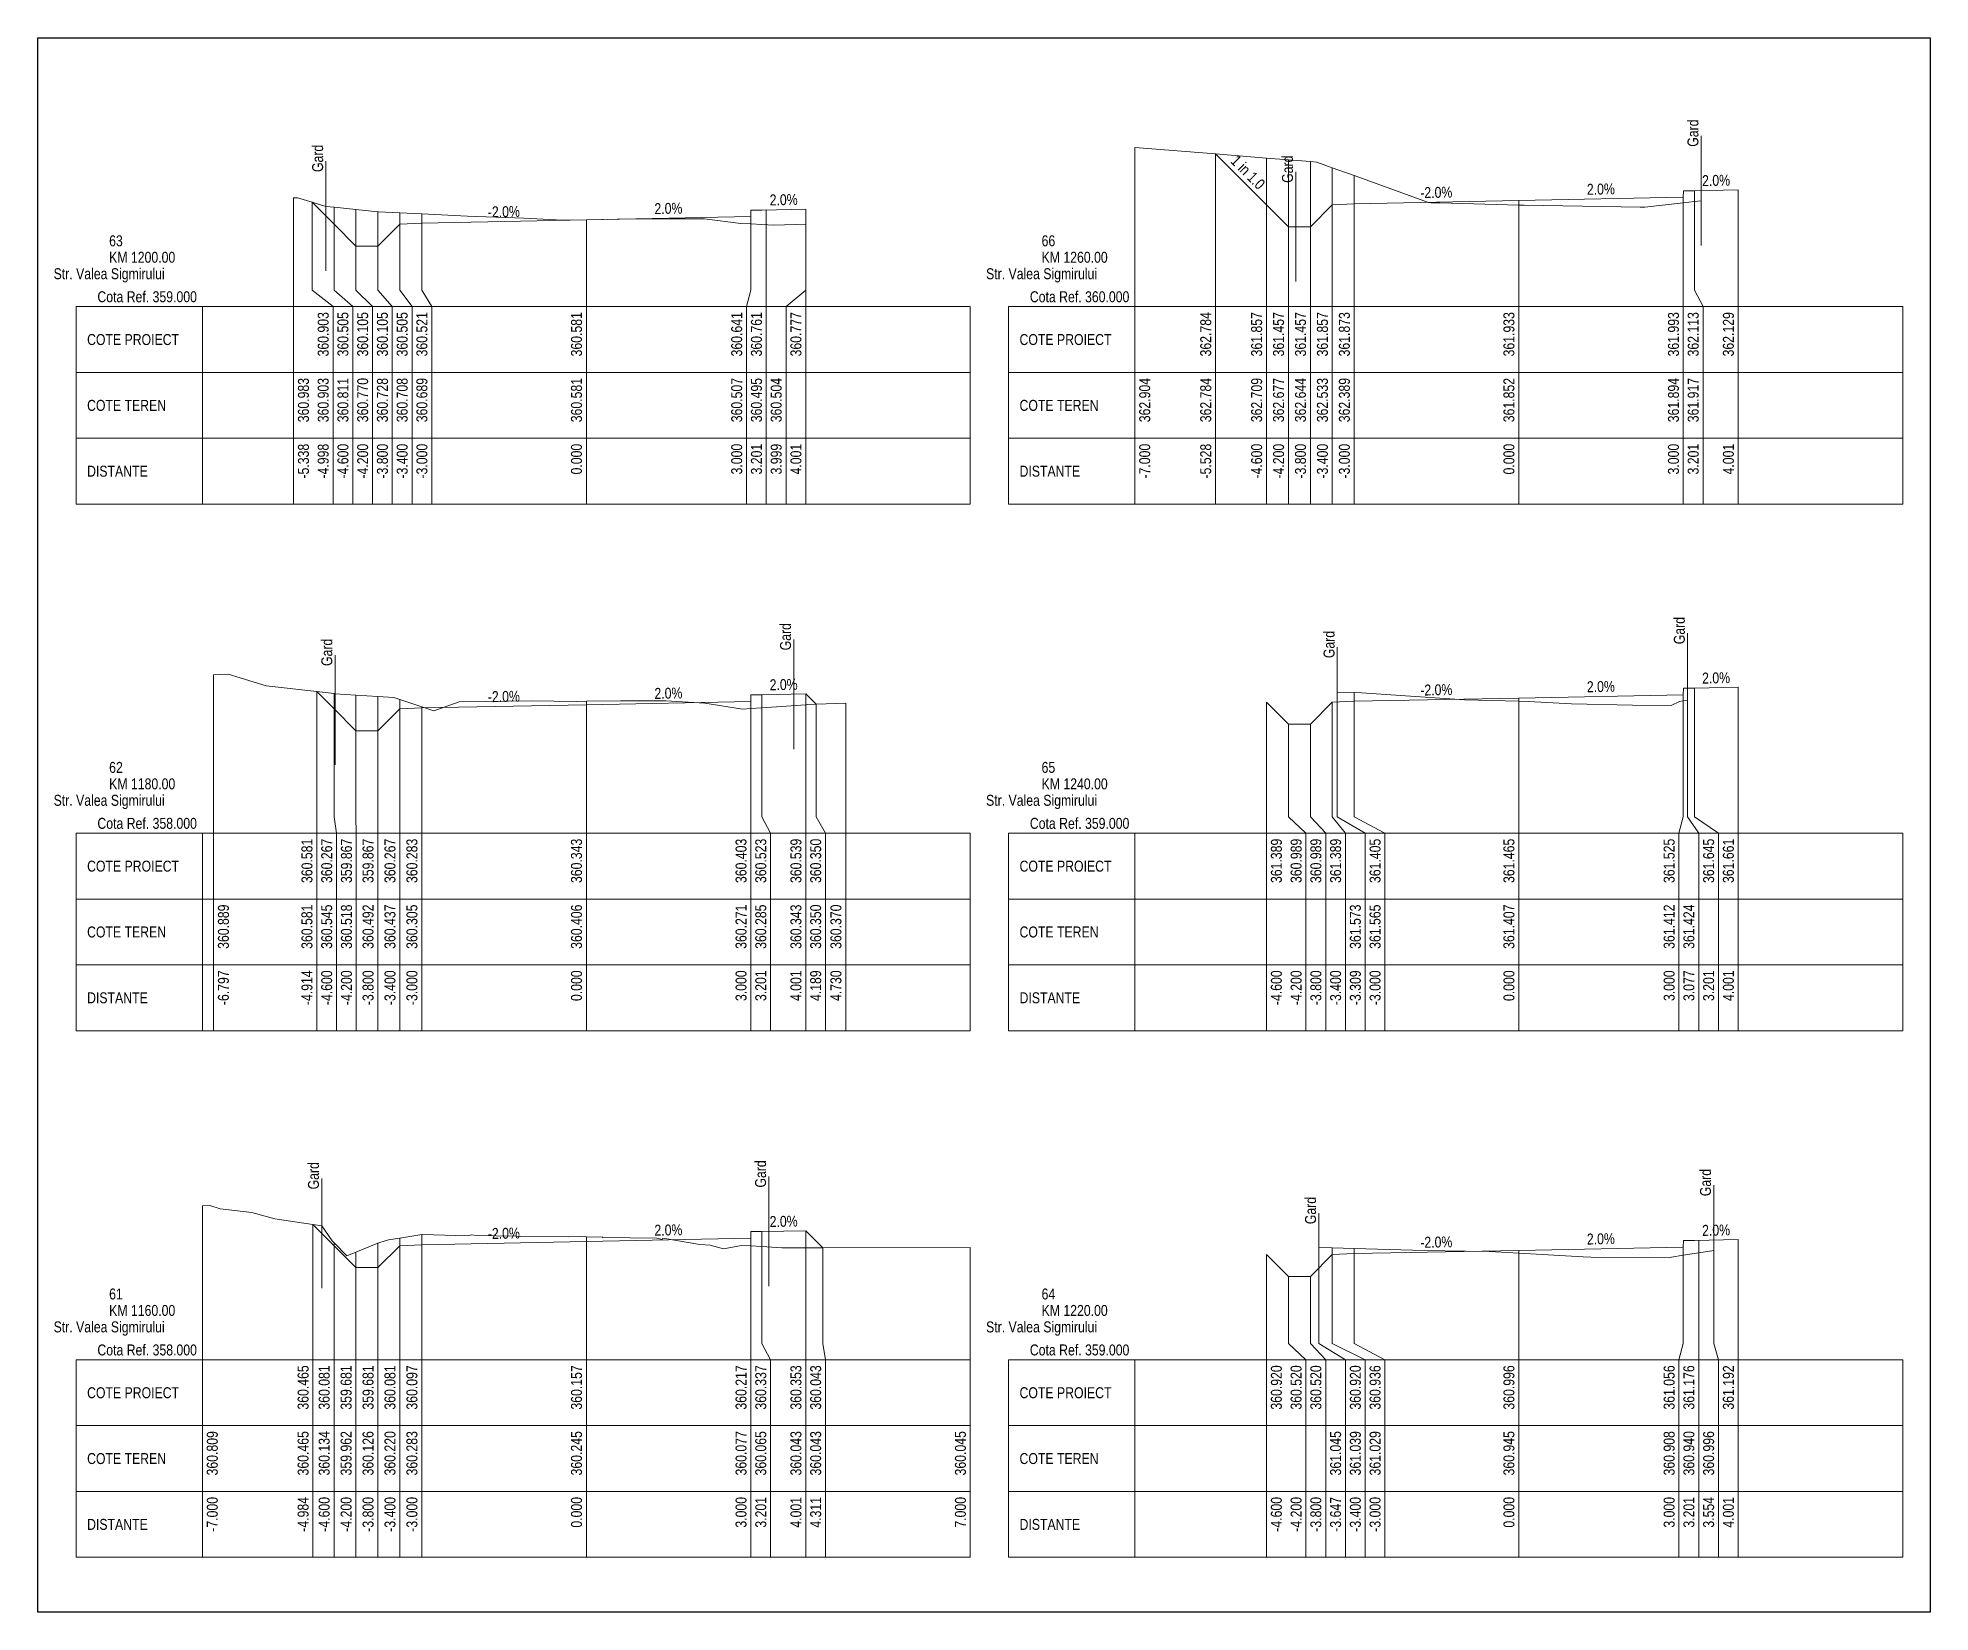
# Model space of a CAD drawing. Extents: x 1 to 634, y 0 to 594.
# Drawn here: x 550 to 584.5, y 0 to 28.7 of the extents above; entities that cross this region are included whole.
import ezdxf
from ezdxf.enums import TextEntityAlignment as Align

# ---------------------------------------------------------------- set-up
doc = ezdxf.new("R2010")
doc.units = 0
doc.header["$MEASUREMENT"] = 0
doc.layers.add('ARD-No Plot', color=1, linetype='Continuous', lineweight=0, plot=False)
for name, color, linetype, lineweight in [('Cartus', 7, 'Continuous', 0), ('DESIGN-TEXT', 7, 'Continuous', 0), ('EXISTING-TEXT', 7, 'Continuous', 0), ('LINES', 7, 'Continuous', 0), ('Text', 7, 'Continuous', 0), ('X-RL', 7, 'Continuous', 0), ('XPLOT-DESIGN', 5, 'Continuous', 0), ('XPLOT-EXISTING', 3, 'Continuous', 0), ('XPLOT-GRADE', 7, 'Continuous', 0), ('XPLOT-KM', 7, 'Continuous', 0), ('XPLOT-TITLE', 7, 'Continuous', 0)]:
    doc.layers.add(name, color=color, linetype=linetype, lineweight=lineweight)
doc.styles.add('$11$$0$Arial', font='arial.ttf', dxfattribs={"width": 0.8})

msp = doc.modelspace()

# ---------------------------------------------------------------- texts
at = {"layer": 'ARD-No Plot', "style": '$11$$0$Arial', "width": 0.8}
for p in [(551.3, 24.3), (568.3, 24.3), (551.3, 14.7), (568.3, 14.7), (551.3, 5.1), (568.3, 5.1)]:
    msp.add_text('Str. Valea Sigmirului', height=0.2, dxfattribs=at).set_placement(p, align=Align.CENTER)
at = {"layer": 'DESIGN-TEXT', "style": '$11$$0$Arial', "width": 0.8}
for s, p in [('360.903', (555.302, 23.7)), ('360.505', (555.662, 23.7)), ('360.105', (556.022, 23.7)), ('360.105', (556.382, 23.7)), ('360.505', (556.742, 23.7)), ('360.521', (557.102, 23.7)), ('360.581', (559.92, 23.7)), ('360.641', (562.841, 23.7)), ('360.761', (563.201, 23.7)), ('360.777', (563.921, 23.7)), ('362.784', (571.392, 23.7)), ('361.857', (572.32, 23.7)), ('361.457', (572.72, 23.7)), ('361.457', (573.12, 23.7)), ('361.857', (573.52, 23.7)), ('361.873', (573.92, 23.7)), ('361.933', (576.92, 23.7)), ('361.993', (579.92, 23.7)), ('362.113', (580.28, 23.7)), ('362.129', (580.921, 23.7)), ('360.581', (555.006, 14.1)), ('360.267', (555.366, 14.1)), ('359.867', (555.726, 14.1)), ('359.867', (556.12, 14.1)), ('360.267', (556.52, 14.1)), ('360.283', (556.92, 14.1)), ('360.343', (559.92, 14.1)), ('360.403', (562.92, 14.1)), ('360.523', (563.28, 14.1)), ('360.539', (563.921, 14.1)), ('360.350', (564.281, 14.1)), ('361.389', (572.68, 14.1)), ('360.989', (573.04, 14.1)), ('360.989', (573.4, 14.1)), ('361.389', (573.76, 14.1)), ('361.405', (574.48, 14.1)), ('361.465', (576.92, 14.1)), ('361.525', (579.841, 14.1)), ('361.645', (580.561, 14.1)), ('361.661', (580.921, 14.1)), ('360.465', (554.936, 4.5)), ('360.081', (555.32, 4.5)), ('359.681', (555.72, 4.5)), ('359.681', (556.12, 4.5)), ('360.081', (556.52, 4.5)), ('360.097', (556.92, 4.5)), ('360.157', (559.92, 4.5)), ('360.217', (562.92, 4.5)), ('360.337', (563.28, 4.5)), ('360.353', (563.921, 4.5)), ('360.043', (564.281, 4.5)), ('360.920', (572.68, 4.5)), ('360.520', (573.04, 4.5)), ('360.520', (573.4, 4.5)), ('360.920', (574.12, 4.5)), ('360.936', (574.48, 4.5)), ('360.996', (576.92, 4.5)), ('361.056', (579.841, 4.5)), ('361.176', (580.201, 4.5)), ('361.192', (580.921, 4.5))]:
    msp.add_text(s, height=0.2, rotation=90, dxfattribs=at).set_placement(p, align=Align.RIGHT)
at = {"layer": 'EXISTING-TEXT', "style": '$11$$0$Arial', "width": 0.8}
for s, p in [('360.983', (554.942, 22.5)), ('360.903', (555.302, 22.5)), ('360.811', (555.662, 22.5)), ('360.770', (556.022, 22.5)), ('360.728', (556.382, 22.5)), ('360.708', (556.742, 22.5)), ('360.689', (557.102, 22.5)), ('360.581', (559.92, 22.5)), ('360.581', (559.92, 22.5)), ('360.507', (562.841, 22.5)), ('360.495', (563.201, 22.5)), ('360.504', (563.561, 22.5)), ('362.904', (570.28, 22.5)), ('362.904', (570.28, 22.5)), ('362.784', (571.392, 22.5)), ('362.709', (572.32, 22.5)), ('362.677', (572.72, 22.5)), ('362.644', (573.12, 22.5)), ('362.533', (573.52, 22.5)), ('362.389', (573.92, 22.5)), ('361.852', (576.92, 22.5)), ('361.852', (576.92, 22.5)), ('361.894', (579.92, 22.5)), ('361.917', (580.28, 22.5)), ('360.889', (553.483, 12.9)), ('360.581', (555.006, 12.9)), ('360.545', (555.366, 12.9)), ('360.518', (555.726, 12.9)), ('360.492', (556.12, 12.9)), ('360.437', (556.52, 12.9)), ('360.305', (556.92, 12.9)), ('360.406', (559.92, 12.9)), ('360.406', (559.92, 12.9)), ('360.271', (562.92, 12.9)), ('360.285', (563.28, 12.9)), ('360.343', (563.921, 12.9)), ('360.350', (564.281, 12.9)), ('360.370', (564.65, 12.9)), ('361.573', (574.12, 12.9)), ('361.565', (574.48, 12.9)), ('361.407', (576.92, 12.9)), ('361.407', (576.92, 12.9)), ('361.412', (579.841, 12.9)), ('361.424', (580.201, 12.9)), ('360.809', (553.28, 3.3)), ('360.809', (553.28, 3.3)), ('360.465', (554.936, 3.3)), ('360.134', (555.32, 3.3)), ('359.962', (555.72, 3.3)), ('360.126', (556.12, 3.3)), ('360.220', (556.52, 3.3)), ('360.283', (556.92, 3.3)), ('360.245', (559.92, 3.3)), ('360.245', (559.92, 3.3)), ('360.077', (562.92, 3.3)), ('360.065', (563.28, 3.3)), ('360.043', (563.921, 3.3)), ('360.043', (564.281, 3.3)), ('360.045', (566.92, 3.3)), ('361.045', (573.76, 3.3)), ('361.039', (574.12, 3.3)), ('361.029', (574.48, 3.3)), ('360.945', (576.92, 3.3)), ('360.945', (576.92, 3.3)), ('360.908', (579.841, 3.3)), ('360.940', (580.201, 3.3)), ('360.996', (580.561, 3.3))]:
    msp.add_text(s, height=0.2, rotation=90, dxfattribs=at).set_placement(p, align=Align.RIGHT)
at = {"layer": 'Text', "style": '$11$$0$Arial', "width": 0.8}
for p in [(580.275, 26.715), (555.201, 26.254), (572.883, 26.057), (563.731, 17.534), (580.027, 17.645), (555.368, 17.249), (573.641, 17.392), (555.125, 7.707), (563.276, 7.74), (580.504, 7.583), (573.303, 7.073)]:
    msp.add_text('Gard', height=0.2, rotation=90, dxfattribs=at).set_placement(p)
for s, p in [('-5.338', (554.942, 21.3)), ('-5.338', (554.942, 21.3)), ('-4.998', (555.302, 21.3)), ('-4.998', (555.302, 21.3)), ('-4.998', (555.302, 21.3)), ('-4.600', (555.662, 21.3)), ('-4.600', (555.662, 21.3)), ('-4.600', (555.662, 21.3)), ('-4.200', (556.022, 21.3)), ('-4.200', (556.022, 21.3)), ('-4.200', (556.022, 21.3)), ('-3.800', (556.382, 21.3)), ('-3.800', (556.382, 21.3)), ('-3.800', (556.382, 21.3)), ('-3.400', (556.742, 21.3)), ('-3.400', (556.742, 21.3)), ('-3.400', (556.742, 21.3)), ('-3.000', (557.102, 21.3)), ('-3.000', (557.102, 21.3)), ('-3.000', (557.102, 21.3)), ('0.000', (559.92, 21.3)), ('0.000', (559.92, 21.3)), ('0.000', (559.92, 21.3)), ('3.000', (562.841, 21.3)), ('3.000', (562.841, 21.3)), ('3.000', (562.841, 21.3)), ('3.201', (563.201, 21.3)), ('3.201', (563.201, 21.3)), ('3.201', (563.201, 21.3)), ('3.999', (563.561, 21.3)), ('3.999', (563.561, 21.3)), ('4.001', (563.921, 21.3)), ('-7.000', (570.28, 21.3)), ('-7.000', (570.28, 21.3)), ('-7.000', (570.28, 21.3)), ('-7.000', (570.28, 21.3)), ('-5.528', (571.392, 21.3)), ('-5.528', (571.392, 21.3)), ('-5.528', (571.392, 21.3)), ('-4.600', (572.32, 21.3)), ('-4.600', (572.32, 21.3)), ('-4.600', (572.32, 21.3)), ('-4.200', (572.72, 21.3)), ('-4.200', (572.72, 21.3)), ('-4.200', (572.72, 21.3)), ('-3.800', (573.12, 21.3)), ('-3.800', (573.12, 21.3)), ('-3.800', (573.12, 21.3)), ('-3.400', (573.52, 21.3)), ('-3.400', (573.52, 21.3)), ('-3.400', (573.52, 21.3)), ('-3.000', (573.92, 21.3)), ('-3.000', (573.92, 21.3)), ('-3.000', (573.92, 21.3)), ('0.000', (576.92, 21.3)), ('0.000', (576.92, 21.3)), ('0.000', (576.92, 21.3)), ('3.000', (579.92, 21.3)), ('3.000', (579.92, 21.3)), ('3.000', (579.92, 21.3)), ('3.201', (580.28, 21.3)), ('3.201', (580.28, 21.3)), ('3.201', (580.28, 21.3)), ('4.001', (580.921, 21.3)), ('-6.797', (553.483, 11.7)), ('-6.797', (553.483, 11.7)), ('-4.914', (555.006, 11.7)), ('-4.914', (555.006, 11.7)), ('-4.914', (555.006, 11.7)), ('-4.600', (555.366, 11.7)), ('-4.600', (555.366, 11.7)), ('-4.600', (555.366, 11.7)), ('-4.200', (555.726, 11.7)), ('-4.200', (555.726, 11.7)), ('-4.200', (555.726, 11.7)), ('-3.800', (556.12, 11.7)), ('-3.800', (556.12, 11.7)), ('-3.800', (556.12, 11.7)), ('-3.400', (556.52, 11.7)), ('-3.400', (556.52, 11.7)), ('-3.400', (556.52, 11.7)), ('-3.000', (556.92, 11.7)), ('-3.000', (556.92, 11.7)), ('-3.000', (556.92, 11.7)), ('0.000', (559.92, 11.7)), ('0.000', (559.92, 11.7)), ('0.000', (559.92, 11.7)), ('3.000', (562.92, 11.7)), ('3.000', (562.92, 11.7)), ('3.000', (562.92, 11.7)), ('3.201', (563.28, 11.7)), ('3.201', (563.28, 11.7)), ('3.201', (563.28, 11.7)), ('4.001', (563.921, 11.7)), ('4.001', (563.921, 11.7)), ('4.001', (563.921, 11.7)), ('4.189', (564.281, 11.7)), ('4.189', (564.281, 11.7)), ('4.189', (564.281, 11.7)), ('4.730', (564.65, 11.7)), ('4.730', (564.65, 11.7)), ('-4.600', (572.68, 11.7)), ('-4.200', (573.04, 11.7)), ('-3.800', (573.4, 11.7)), ('-3.400', (573.76, 11.7)), ('-3.309', (574.12, 11.7)), ('-3.309', (574.12, 11.7)), ('-3.000', (574.48, 11.7)), ('-3.000', (574.48, 11.7)), ('-3.000', (574.48, 11.7)), ('0.000', (576.92, 11.7)), ('0.000', (576.92, 11.7)), ('0.000', (576.92, 11.7)), ('3.000', (579.841, 11.7)), ('3.000', (579.841, 11.7)), ('3.000', (579.841, 11.7)), ('3.077', (580.201, 11.7)), ('3.077', (580.201, 11.7)), ('3.201', (580.561, 11.7)), ('4.001', (580.921, 11.7)), ('-7.000', (553.28, 2.1)), ('-7.000', (553.28, 2.1)), ('-4.984', (554.936, 2.1)), ('-4.984', (554.936, 2.1)), ('-4.984', (554.936, 2.1)), ('-4.600', (555.32, 2.1)), ('-4.600', (555.32, 2.1)), ('-4.600', (555.32, 2.1)), ('-4.200', (555.72, 2.1)), ('-4.200', (555.72, 2.1)), ('-4.200', (555.72, 2.1)), ('-3.800', (556.12, 2.1)), ('-3.800', (556.12, 2.1)), ('-3.800', (556.12, 2.1)), ('-3.400', (556.52, 2.1)), ('-3.400', (556.52, 2.1)), ('-3.400', (556.52, 2.1)), ('-3.000', (556.92, 2.1)), ('-3.000', (556.92, 2.1)), ('-3.000', (556.92, 2.1)), ('0.000', (559.92, 2.1)), ('0.000', (559.92, 2.1)), ('0.000', (559.92, 2.1)), ('3.000', (562.92, 2.1)), ('3.000', (562.92, 2.1)), ('3.000', (562.92, 2.1)), ('3.201', (563.28, 2.1)), ('3.201', (563.28, 2.1)), ('3.201', (563.28, 2.1)), ('4.001', (563.921, 2.1)), ('4.001', (563.921, 2.1)), ('4.001', (563.921, 2.1)), ('4.311', (564.281, 2.1)), ('4.311', (564.281, 2.1)), ('4.311', (564.281, 2.1)), ('7.000', (566.92, 2.1)), ('7.000', (566.92, 2.1)), ('-4.600', (572.68, 2.1)), ('-4.200', (573.04, 2.1)), ('-3.800', (573.4, 2.1)), ('-3.647', (573.76, 2.1)), ('-3.647', (573.76, 2.1)), ('-3.400', (574.12, 2.1)), ('-3.400', (574.12, 2.1)), ('-3.400', (574.12, 2.1)), ('-3.000', (574.48, 2.1)), ('-3.000', (574.48, 2.1)), ('-3.000', (574.48, 2.1)), ('0.000', (576.92, 2.1)), ('0.000', (576.92, 2.1)), ('0.000', (576.92, 2.1)), ('3.000', (579.841, 2.1)), ('3.000', (579.841, 2.1)), ('3.000', (579.841, 2.1)), ('3.201', (580.201, 2.1)), ('3.201', (580.201, 2.1)), ('3.201', (580.201, 2.1)), ('3.554', (580.561, 2.1)), ('3.554', (580.561, 2.1)), ('4.001', (580.921, 2.1))]:
    msp.add_text(s, height=0.2, rotation=90, dxfattribs=at).set_placement(p, align=Align.RIGHT)
at = {"layer": 'X-RL', "style": '$11$$0$Arial', "width": 0.8}
for s, p in [('Cota Ref. 359.000', (552.9, 23.88)), ('Cota Ref. 360.000', (569.9, 23.88)), ('Cota Ref. 358.000', (552.9, 14.28)), ('Cota Ref. 359.000', (569.9, 14.28)), ('Cota Ref. 358.000', (552.9, 4.68)), ('Cota Ref. 359.000', (569.9, 4.68))]:
    msp.add_text(s, height=0.2, dxfattribs=at).set_placement(p, align=Align.RIGHT)
at = {"layer": 'XPLOT-GRADE', "style": '$11$$0$Arial', "width": 0.8}
for s, rotation, p in [('1 in 1.0', 315, (571.993, 26.177)), ('-2.0%', 1.1458, (575.498, 25.783)), ('2.0%', 1.1458, (578.498, 25.843)), ('2.0%', 1.1458, (580.599, 26.001)), ('-2.0%', 1.1458, (558.498, 25.431)), ('2.0%', 1.1458, (561.498, 25.491)), ('2.0%', 1.1458, (563.599, 25.649)), ('2.0%', 1.1458, (563.599, 16.811)), ('-2.0%', 1.1458, (575.498, 16.714)), ('2.0%', 1.1458, (578.498, 16.774)), ('2.0%', 1.1458, (580.599, 16.932)), ('-2.0%', 1.1458, (558.498, 16.593)), ('2.0%', 1.1458, (561.498, 16.653)), ('-2.0%', 1.1458, (558.498, 6.807)), ('2.0%', 1.1458, (561.498, 6.867)), ('2.0%', 1.1458, (563.599, 7.025)), ('2.0%', 1.1458, (578.498, 6.706)), ('2.0%', 1.1458, (580.599, 6.864)), ('-2.0%', 1.1458, (575.498, 6.646))]:
    msp.add_text(s, height=0.2, rotation=rotation, dxfattribs=at).set_placement(p, align=Align.CENTER)
at = {"layer": 'XPLOT-KM', "style": '$11$$0$Arial', "width": 0.8}
for s, p in [('63', (551.3, 24.9)), ('66', (568.3, 24.9)), ('KM 1200.00', (551.3, 24.6)), ('KM 1260.00', (568.3, 24.6)), ('62', (551.3, 15.3)), ('KM 1180.00', (551.3, 15)), ('65', (568.3, 15.3)), ('KM 1240.00', (568.3, 15)), ('61', (551.3, 5.7)), ('64', (568.3, 5.7)), ('KM 1160.00', (551.3, 5.4)), ('KM 1220.00', (568.3, 5.4))]:
    msp.add_text(s, height=0.2, dxfattribs=at).set_placement(p)
at = {"layer": 'XPLOT-TITLE', "style": '$11$$0$Arial', "width": 0.8}
for s, p in [('COTE PROIECT', (550.898, 23.1)), ('COTE PROIECT', (567.898, 23.1)), ('COTE TEREN', (550.898, 21.9)), ('COTE TEREN', (567.898, 21.9)), ('DISTANTE', (550.898, 20.7)), ('DISTANTE', (567.898, 20.7)), ('COTE PROIECT', (550.898, 13.5)), ('COTE PROIECT', (567.898, 13.5)), ('COTE TEREN', (550.898, 12.3)), ('COTE TEREN', (567.898, 12.3)), ('DISTANTE', (550.898, 11.1)), ('DISTANTE', (567.898, 11.1)), ('COTE PROIECT', (550.898, 3.9)), ('COTE PROIECT', (567.898, 3.9)), ('COTE TEREN', (550.898, 2.7)), ('COTE TEREN', (567.898, 2.7)), ('DISTANTE', (550.898, 1.5)), ('DISTANTE', (567.898, 1.5))]:
    msp.add_text(s, height=0.2, dxfattribs=at).set_placement(p)

# ---------------------------------------------------------------- blocks, each defined once
blk = doc.blocks.new('$10$$0$A3_TRANSV_ALIN_TIRENA')
at = {"layer": ''}
blk.add_lwpolyline([(0, 0), (0, 287), (345, 287), (345, 0)], close=True, dxfattribs=at)

# ---------------------------------------------------------------- linework, layer by layer
at = {"layer": 'LINES'}
for p, q in [((580.325, 26.915), (580.325, 24.915)), ((570, 24.1), (570, 26.704)), ((570, 24.1), (570, 26.704)), ((570, 24.1), (570, 26.704)), ((570, 24.1), (570, 26.704)), ((571.472, 24.1), (571.472, 26.584)), ((571.472, 24.1), (571.472, 26.584)), ((571.472, 24.1), (571.472, 26.584)), ((555.251, 26.454), (555.251, 24.454)), ((572.4, 24.1), (572.4, 26.509)), ((572.4, 24.1), (572.4, 26.509)), ((572.4, 24.1), (572.4, 26.509)), ((572.8, 24.1), (572.8, 26.477)), ((572.8, 24.1), (572.8, 26.477)), ((572.8, 24.1), (572.8, 26.477)), ((572.933, 26.257), (572.933, 24.257)), ((573.2, 24.1), (573.2, 26.444)), ((573.2, 24.1), (573.2, 26.444)), ((573.2, 24.1), (573.2, 26.444)), ((573.6, 24.1), (573.6, 26.333)), ((573.6, 24.1), (573.6, 26.333)), ((573.6, 24.1), (573.6, 26.333)), ((574, 24.1), (574, 26.189)), ((574, 24.1), (574, 26.189)), ((574, 24.1), (574, 26.189)), ((580.201, 24.1), (580.201, 25.913)), ((580.201, 24.1), (580.201, 25.913)), ((580.201, 24.1), (580.201, 25.913)), ((581.001, 24.1), (581.001, 25.929)), ((554.662, 24.1), (554.662, 25.783)), ((554.662, 24.1), (554.662, 25.783)), ((555.002, 24.1), (555.002, 25.703)), ((555.002, 24.1), (555.002, 25.703)), ((555.002, 24.1), (555.002, 25.703)), ((555.4, 24.1), (555.4, 25.611)), ((555.4, 24.1), (555.4, 25.611)), ((555.4, 24.1), (555.4, 25.611)), ((555.8, 24.1), (555.8, 25.57)), ((555.8, 24.1), (555.8, 25.57)), ((555.8, 24.1), (555.8, 25.57)), ((563.281, 20.2), (563.281, 25.561)), ((563.281, 20.2), (563.281, 25.561)), ((563.281, 20.2), (563.281, 25.561)), ((564.001, 24.1), (564.001, 25.577)), ((577, 24.1), (577, 25.733)), ((577, 24.1), (577, 25.733)), ((577, 24.1), (577, 25.733)), ((580, 24.1), (580, 25.793)), ((580, 24.1), (580, 25.793)), ((580, 24.1), (580, 25.793)), ((556.2, 24.1), (556.2, 25.528)), ((556.2, 24.1), (556.2, 25.528)), ((556.2, 24.1), (556.2, 25.528)), ((556.6, 24.1), (556.6, 25.508)), ((556.6, 24.1), (556.6, 25.508)), ((556.6, 24.1), (556.6, 25.508)), ((557, 24.1), (557, 25.489)), ((557, 24.1), (557, 25.489)), ((557, 24.1), (557, 25.489)), ((560, 24.1), (560, 25.381)), ((560, 24.1), (560, 25.381)), ((560, 24.1), (560, 25.381)), ((563, 24.1), (563, 25.441)), ((563, 24.1), (563, 25.441)), ((563, 24.1), (563, 25.441)), ((563.999, 24.1), (563.999, 25.304)), ((563.999, 24.1), (563.999, 25.304)), ((554.662, 23.8), (554.662, 24.1)), ((554.662, 23.8), (554.662, 24.1)), ((555.382, 23.8), (555.002, 24.1)), ((555.382, 23.8), (555.002, 24.1)), ((555.382, 23.8), (555.002, 24.1)), ((555.742, 23.8), (555.4, 24.1)), ((555.742, 23.8), (555.4, 24.1)), ((555.742, 23.8), (555.4, 24.1)), ((556.102, 23.8), (555.8, 24.1)), ((556.102, 23.8), (555.8, 24.1)), ((556.102, 23.8), (555.8, 24.1)), ((556.462, 23.8), (556.2, 24.1)), ((556.462, 23.8), (556.2, 24.1)), ((556.462, 23.8), (556.2, 24.1)), ((556.822, 23.8), (556.6, 24.1)), ((556.822, 23.8), (556.6, 24.1)), ((556.822, 23.8), (556.6, 24.1)), ((557.182, 23.8), (557, 24.1)), ((557.182, 23.8), (557, 24.1)), ((557.182, 23.8), (557, 24.1)), ((560, 23.8), (560, 24.1)), ((560, 23.8), (560, 24.1)), ((560, 23.8), (560, 24.1)), ((562.921, 23.8), (563, 24.1)), ((562.921, 23.8), (563, 24.1)), ((562.921, 23.8), (563, 24.1)), ((563.641, 23.8), (563.999, 24.1)), ((563.641, 23.8), (563.999, 24.1)), ((564.001, 23.8), (564.001, 24.1)), ((570, 23.8), (570, 24.1)), ((570, 23.8), (570, 24.1)), ((570, 23.8), (570, 24.1)), ((570, 23.8), (570, 24.1)), ((571.472, 23.8), (571.472, 24.1)), ((571.472, 23.8), (571.472, 24.1)), ((571.472, 23.8), (571.472, 24.1)), ((572.4, 23.8), (572.4, 24.1)), ((572.4, 23.8), (572.4, 24.1)), ((572.4, 23.8), (572.4, 24.1)), ((572.8, 23.8), (572.8, 24.1)), ((572.8, 23.8), (572.8, 24.1)), ((572.8, 23.8), (572.8, 24.1)), ((573.2, 23.8), (573.2, 24.1)), ((573.2, 23.8), (573.2, 24.1)), ((573.2, 23.8), (573.2, 24.1)), ((573.6, 23.8), (573.6, 24.1)), ((573.6, 23.8), (573.6, 24.1)), ((573.6, 23.8), (573.6, 24.1)), ((574, 23.8), (574, 24.1)), ((574, 23.8), (574, 24.1)), ((574, 23.8), (574, 24.1)), ((577, 23.8), (577, 24.1)), ((577, 23.8), (577, 24.1)), ((577, 23.8), (577, 24.1)), ((580, 23.8), (580, 24.1)), ((580, 23.8), (580, 24.1)), ((580, 23.8), (580, 24.1)), ((580.36, 23.8), (580.201, 24.1)), ((580.36, 23.8), (580.201, 24.1)), ((580.36, 23.8), (580.201, 24.1)), ((581.001, 23.8), (581.001, 24.1)), ((550.698, 22.6), (550.698, 23.8)), ((550.698, 23.8), (553, 23.8)), ((553, 20.2), (553, 23.8)), ((553, 23.8), (567, 23.8)), ((554.662, 20.2), (554.662, 23.8)), ((554.662, 20.2), (554.662, 23.8)), ((555.382, 20.2), (555.382, 23.8)), ((555.382, 20.2), (555.382, 23.8)), ((555.382, 20.2), (555.382, 23.8)), ((555.742, 20.2), (555.742, 23.8)), ((555.742, 20.2), (555.742, 23.8)), ((555.742, 20.2), (555.742, 23.8)), ((556.102, 20.2), (556.102, 23.8)), ((556.102, 20.2), (556.102, 23.8)), ((556.102, 20.2), (556.102, 23.8)), ((556.462, 20.2), (556.462, 23.8)), ((556.462, 20.2), (556.462, 23.8)), ((556.462, 20.2), (556.462, 23.8)), ((556.822, 20.2), (556.822, 23.8)), ((556.822, 20.2), (556.822, 23.8)), ((556.822, 20.2), (556.822, 23.8)), ((557.182, 20.2), (557.182, 23.8)), ((557.182, 20.2), (557.182, 23.8)), ((557.182, 20.2), (557.182, 23.8)), ((560, 20.2), (560, 23.8)), ((560, 20.2), (560, 23.8)), ((560, 20.2), (560, 23.8)), ((562.921, 20.2), (562.921, 23.8)), ((562.921, 20.2), (562.921, 23.8)), ((562.921, 20.2), (562.921, 23.8)), ((563.641, 20.2), (563.641, 23.8)), ((563.641, 20.2), (563.641, 23.8)), ((564.001, 20.2), (564.001, 23.8)), ((567, 20.2), (567, 23.8)), ((567.698, 22.6), (567.698, 23.8)), ((567.698, 23.8), (570, 23.8)), ((570, 20.2), (570, 23.8)), ((570, 20.2), (570, 23.8)), ((570, 20.2), (570, 23.8)), ((570, 20.2), (570, 23.8)), ((570, 20.2), (570, 23.8)), ((570, 23.8), (584, 23.8)), ((571.472, 20.2), (571.472, 23.8)), ((571.472, 20.2), (571.472, 23.8)), ((571.472, 20.2), (571.472, 23.8)), ((572.4, 20.2), (572.4, 23.8)), ((572.4, 20.2), (572.4, 23.8)), ((572.4, 20.2), (572.4, 23.8)), ((572.8, 20.2), (572.8, 23.8)), ((572.8, 20.2), (572.8, 23.8)), ((572.8, 20.2), (572.8, 23.8)), ((573.2, 20.2), (573.2, 23.8)), ((573.2, 20.2), (573.2, 23.8)), ((573.2, 20.2), (573.2, 23.8)), ((573.6, 20.2), (573.6, 23.8)), ((573.6, 20.2), (573.6, 23.8)), ((573.6, 20.2), (573.6, 23.8)), ((574, 20.2), (574, 23.8)), ((574, 20.2), (574, 23.8)), ((574, 20.2), (574, 23.8)), ((577, 20.2), (577, 23.8)), ((577, 20.2), (577, 23.8)), ((577, 20.2), (577, 23.8)), ((580, 20.2), (580, 23.8)), ((580, 20.2), (580, 23.8)), ((580, 20.2), (580, 23.8)), ((580.36, 20.2), (580.36, 23.8)), ((580.36, 20.2), (580.36, 23.8)), ((580.36, 20.2), (580.36, 23.8)), ((581.001, 20.2), (581.001, 23.8)), ((584, 20.2), (584, 23.8)), ((550.698, 21.4), (550.698, 22.6)), ((550.698, 22.6), (553, 22.6)), ((553, 22.6), (550.698, 22.6)), ((553, 22.6), (567, 22.6)), ((567.698, 21.4), (567.698, 22.6)), ((567.698, 22.6), (570, 22.6)), ((570, 22.6), (567.698, 22.6)), ((570, 22.6), (584, 22.6)), ((550.698, 20.2), (550.698, 21.4)), ((550.698, 21.4), (553, 21.4)), ((553, 21.4), (550.698, 21.4)), ((553, 21.4), (567, 21.4)), ((567.698, 20.2), (567.698, 21.4)), ((567.698, 21.4), (570, 21.4)), ((570, 21.4), (567.698, 21.4)), ((570, 21.4), (584, 21.4)), ((553, 20.2), (550.698, 20.2)), ((553, 20.2), (567, 20.2)), ((570, 20.2), (567.698, 20.2)), ((570, 20.2), (584, 20.2)), ((563.781, 17.734), (563.781, 15.734)), ((580.077, 17.845), (580.077, 15.845)), ((555.418, 17.449), (555.418, 15.449)), ((573.691, 17.592), (573.691, 15.592)), ((553.203, 14.5), (553.203, 17.089)), ((553.203, 14.5), (553.203, 17.089)), ((555.086, 14.5), (555.086, 16.781)), ((555.086, 14.5), (555.086, 16.781)), ((555.086, 14.5), (555.086, 16.781)), ((555.4, 14.5), (555.4, 16.745)), ((555.4, 14.5), (555.4, 16.745)), ((555.4, 14.5), (555.4, 16.745)), ((555.8, 14.5), (555.8, 16.718)), ((555.8, 14.5), (555.8, 16.718)), ((555.8, 14.5), (555.8, 16.718)), ((556.2, 14.5), (556.2, 16.692)), ((556.2, 14.5), (556.2, 16.692)), ((556.2, 14.5), (556.2, 16.692)), ((556.6, 14.5), (556.6, 16.637)), ((556.6, 14.5), (556.6, 16.637)), ((556.6, 14.5), (556.6, 16.637)), ((560, 14.5), (560, 16.606)), ((560, 14.5), (560, 16.606)), ((560, 14.5), (560, 16.606)), ((563, 14.5), (563, 16.603)), ((563, 14.5), (563, 16.603)), ((563, 14.5), (563, 16.603)), ((563.201, 14.5), (563.201, 16.723)), ((563.201, 14.5), (563.201, 16.723)), ((563.201, 14.5), (563.201, 16.723)), ((564.001, 14.5), (564.001, 16.739)), ((564.001, 14.5), (564.001, 16.739)), ((564.001, 14.5), (564.001, 16.739)), ((564.73, 14.5), (564.73, 16.57)), ((564.73, 14.5), (564.73, 16.57)), ((572.4, 14.5), (572.4, 16.589)), ((573.6, 14.5), (573.6, 16.589)), ((573.691, 14.5), (573.691, 16.773)), ((573.691, 14.5), (573.691, 16.773)), ((574, 14.5), (574, 16.765)), ((574, 14.5), (574, 16.765)), ((574, 14.5), (574, 16.765)), ((577, 14.5), (577, 16.665)), ((577, 14.5), (577, 16.665)), ((577, 14.5), (577, 16.665)), ((580, 14.5), (580, 16.725)), ((580, 14.5), (580, 16.725)), ((580, 14.5), (580, 16.725)), ((580.077, 14.5), (580.077, 16.624)), ((580.077, 14.5), (580.077, 16.624)), ((580.201, 14.5), (580.201, 16.845)), ((581.001, 14.5), (581.001, 16.861)), ((557, 14.5), (557, 16.505)), ((557, 14.5), (557, 16.505)), ((557, 14.5), (557, 16.505)), ((564.189, 14.5), (564.189, 16.55)), ((564.189, 14.5), (564.189, 16.55)), ((564.189, 14.5), (564.189, 16.55)), ((572.8, 14.5), (572.8, 16.189)), ((573.2, 14.5), (573.2, 16.189)), ((553.203, 14.2), (553.203, 14.5)), ((553.203, 14.2), (553.203, 14.5)), ((555.086, 14.2), (555.086, 14.5)), ((555.086, 14.2), (555.086, 14.5)), ((555.086, 14.2), (555.086, 14.5)), ((555.446, 14.2), (555.4, 14.5)), ((555.446, 14.2), (555.4, 14.5)), ((555.446, 14.2), (555.4, 14.5)), ((555.806, 14.2), (555.8, 14.5)), ((555.806, 14.2), (555.8, 14.5)), ((555.806, 14.2), (555.8, 14.5)), ((556.2, 14.2), (556.2, 14.5)), ((556.2, 14.2), (556.2, 14.5)), ((556.2, 14.2), (556.2, 14.5)), ((556.6, 14.2), (556.6, 14.5)), ((556.6, 14.2), (556.6, 14.5)), ((556.6, 14.2), (556.6, 14.5)), ((557, 14.2), (557, 14.5)), ((557, 14.2), (557, 14.5)), ((557, 14.2), (557, 14.5)), ((560, 14.2), (560, 14.5)), ((560, 14.2), (560, 14.5)), ((560, 14.2), (560, 14.5)), ((563, 14.2), (563, 14.5)), ((563, 14.2), (563, 14.5)), ((563, 14.2), (563, 14.5)), ((563.36, 14.2), (563.201, 14.5)), ((563.36, 14.2), (563.201, 14.5)), ((563.36, 14.2), (563.201, 14.5)), ((564.001, 14.2), (564.001, 14.5)), ((564.001, 14.2), (564.001, 14.5)), ((564.001, 14.2), (564.001, 14.5)), ((564.361, 14.2), (564.189, 14.5)), ((564.361, 14.2), (564.189, 14.5)), ((564.361, 14.2), (564.189, 14.5)), ((564.73, 14.2), (564.73, 14.5)), ((564.73, 14.2), (564.73, 14.5)), ((572.4, 14.2), (572.4, 14.5)), ((573.12, 14.2), (572.8, 14.5)), ((573.48, 14.2), (573.2, 14.5)), ((573.84, 14.2), (573.6, 14.5)), ((574.2, 14.2), (573.691, 14.5)), ((574.2, 14.2), (573.691, 14.5)), ((574.56, 14.2), (574, 14.5)), ((574.56, 14.2), (574, 14.5)), ((574.56, 14.2), (574, 14.5)), ((577, 14.2), (577, 14.5)), ((577, 14.2), (577, 14.5)), ((577, 14.2), (577, 14.5)), ((579.921, 14.2), (580, 14.5)), ((579.921, 14.2), (580, 14.5)), ((579.921, 14.2), (580, 14.5)), ((580.281, 14.2), (580.077, 14.5)), ((580.281, 14.2), (580.077, 14.5)), ((580.641, 14.2), (580.201, 14.5)), ((581.001, 14.2), (581.001, 14.5)), ((550.698, 13), (550.698, 14.2)), ((550.698, 14.2), (553, 14.2)), ((553, 10.6), (553, 14.2)), ((553, 14.2), (567, 14.2)), ((553.203, 10.6), (553.203, 14.2)), ((553.203, 10.6), (553.203, 14.2)), ((555.086, 10.6), (555.086, 14.2)), ((555.086, 10.6), (555.086, 14.2)), ((555.086, 10.6), (555.086, 14.2)), ((555.446, 10.6), (555.446, 14.2)), ((555.446, 10.6), (555.446, 14.2)), ((555.446, 10.6), (555.446, 14.2)), ((555.806, 10.6), (555.806, 14.2)), ((555.806, 10.6), (555.806, 14.2)), ((555.806, 10.6), (555.806, 14.2)), ((556.2, 10.6), (556.2, 14.2)), ((556.2, 10.6), (556.2, 14.2)), ((556.2, 10.6), (556.2, 14.2)), ((556.6, 10.6), (556.6, 14.2)), ((556.6, 10.6), (556.6, 14.2)), ((556.6, 10.6), (556.6, 14.2)), ((557, 10.6), (557, 14.2)), ((557, 10.6), (557, 14.2)), ((557, 10.6), (557, 14.2)), ((560, 10.6), (560, 14.2)), ((560, 10.6), (560, 14.2)), ((560, 10.6), (560, 14.2)), ((563, 10.6), (563, 14.2)), ((563, 10.6), (563, 14.2)), ((563, 10.6), (563, 14.2)), ((563.36, 10.6), (563.36, 14.2)), ((563.36, 10.6), (563.36, 14.2)), ((563.36, 10.6), (563.36, 14.2)), ((564.001, 10.6), (564.001, 14.2)), ((564.001, 10.6), (564.001, 14.2)), ((564.001, 10.6), (564.001, 14.2)), ((564.361, 10.6), (564.361, 14.2)), ((564.361, 10.6), (564.361, 14.2)), ((564.361, 10.6), (564.361, 14.2)), ((564.73, 10.6), (564.73, 14.2)), ((564.73, 10.6), (564.73, 14.2)), ((567, 10.6), (567, 14.2)), ((567.698, 13), (567.698, 14.2)), ((567.698, 14.2), (570, 14.2)), ((570, 10.6), (570, 14.2)), ((570, 14.2), (584, 14.2)), ((572.4, 10.6), (572.4, 14.2)), ((573.12, 10.6), (573.12, 14.2)), ((573.48, 10.6), (573.48, 14.2)), ((573.84, 10.6), (573.84, 14.2)), ((574.2, 10.6), (574.2, 14.2)), ((574.2, 10.6), (574.2, 14.2)), ((574.56, 10.6), (574.56, 14.2)), ((574.56, 10.6), (574.56, 14.2)), ((574.56, 10.6), (574.56, 14.2)), ((577, 10.6), (577, 14.2)), ((577, 10.6), (577, 14.2)), ((577, 10.6), (577, 14.2)), ((579.921, 10.6), (579.921, 14.2)), ((579.921, 10.6), (579.921, 14.2)), ((579.921, 10.6), (579.921, 14.2)), ((580.281, 10.6), (580.281, 14.2)), ((580.281, 10.6), (580.281, 14.2)), ((580.641, 10.6), (580.641, 14.2)), ((581.001, 10.6), (581.001, 14.2)), ((584, 10.6), (584, 14.2)), ((550.698, 11.8), (550.698, 13)), ((550.698, 13), (553, 13)), ((553, 13), (550.698, 13)), ((553, 13), (567, 13)), ((567.698, 11.8), (567.698, 13)), ((567.698, 13), (570, 13)), ((570, 13), (567.698, 13)), ((570, 13), (584, 13)), ((550.698, 10.6), (550.698, 11.8)), ((550.698, 11.8), (553, 11.8)), ((553, 11.8), (550.698, 11.8)), ((553, 11.8), (567, 11.8)), ((567.698, 10.6), (567.698, 11.8)), ((567.698, 11.8), (570, 11.8)), ((570, 11.8), (567.698, 11.8)), ((570, 11.8), (584, 11.8)), ((553, 10.6), (550.698, 10.6)), ((553, 10.6), (567, 10.6)), ((570, 10.6), (567.698, 10.6)), ((570, 10.6), (584, 10.6)), ((563.326, 7.94), (563.326, 5.94)), ((555.175, 7.907), (555.175, 5.907)), ((580.554, 7.783), (580.554, 5.783)), ((553, 4.9), (553, 7.409)), ((553, 4.9), (553, 7.409)), ((573.353, 7.273), (573.353, 5.273)), ((555.016, 4.9), (555.016, 7.065)), ((555.016, 4.9), (555.016, 7.065)), ((555.016, 4.9), (555.016, 7.065)), ((563.201, 4.9), (563.201, 6.937)), ((563.201, 4.9), (563.201, 6.937)), ((563.201, 4.9), (563.201, 6.937)), ((564.001, 4.9), (564.001, 6.953)), ((564.001, 4.9), (564.001, 6.953)), ((564.001, 4.9), (564.001, 6.953)), ((555.4, 4.9), (555.4, 6.734)), ((555.4, 4.9), (555.4, 6.734)), ((555.4, 4.9), (555.4, 6.734)), ((555.8, 4.9), (555.8, 6.562)), ((555.8, 4.9), (555.8, 6.562)), ((555.8, 4.9), (555.8, 6.562)), ((556.2, 4.9), (556.2, 6.726)), ((556.2, 4.9), (556.2, 6.726)), ((556.2, 4.9), (556.2, 6.726)), ((556.6, 4.9), (556.6, 6.82)), ((556.6, 4.9), (556.6, 6.82)), ((556.6, 4.9), (556.6, 6.82)), ((557, 4.9), (557, 6.883)), ((557, 4.9), (557, 6.883)), ((557, 4.9), (557, 6.883)), ((560, 4.9), (560, 6.845)), ((560, 4.9), (560, 6.845)), ((560, 4.9), (560, 6.845)), ((563, 4.9), (563, 6.817)), ((563, 4.9), (563, 6.817)), ((563, 4.9), (563, 6.817)), ((564.311, 4.9), (564.311, 6.643)), ((564.311, 4.9), (564.311, 6.643)), ((564.311, 4.9), (564.311, 6.643)), ((567, 4.9), (567, 6.645)), ((567, 4.9), (567, 6.645)), ((573.353, 4.9), (573.353, 6.645)), ((573.353, 4.9), (573.353, 6.645)), ((573.6, 4.9), (573.6, 6.639)), ((573.6, 4.9), (573.6, 6.639)), ((573.6, 4.9), (573.6, 6.639)), ((574, 4.9), (574, 6.629)), ((574, 4.9), (574, 6.629)), ((574, 4.9), (574, 6.629)), ((577, 4.9), (577, 6.596)), ((577, 4.9), (577, 6.596)), ((577, 4.9), (577, 6.596)), ((580, 4.9), (580, 6.656)), ((580, 4.9), (580, 6.656)), ((580, 4.9), (580, 6.656)), ((580.281, 1), (580.281, 6.776)), ((580.281, 1), (580.281, 6.776)), ((580.281, 1), (580.281, 6.776)), ((580.554, 4.9), (580.554, 6.596)), ((580.554, 4.9), (580.554, 6.596)), ((581.001, 4.9), (581.001, 6.792)), ((572.4, 4.9), (572.4, 6.52)), ((572.8, 4.9), (572.8, 6.12)), ((573.2, 4.9), (573.2, 6.12)), ((553, 4.6), (553, 4.9)), ((553, 4.6), (553, 4.9)), ((555.016, 4.6), (555.016, 4.9)), ((555.016, 4.6), (555.016, 4.9)), ((555.016, 4.6), (555.016, 4.9)), ((555.4, 4.6), (555.4, 4.9)), ((555.4, 4.6), (555.4, 4.9)), ((555.4, 4.6), (555.4, 4.9)), ((555.8, 4.6), (555.8, 4.9)), ((555.8, 4.6), (555.8, 4.9)), ((555.8, 4.6), (555.8, 4.9)), ((556.2, 4.6), (556.2, 4.9)), ((556.2, 4.6), (556.2, 4.9)), ((556.2, 4.6), (556.2, 4.9)), ((556.6, 4.6), (556.6, 4.9)), ((556.6, 4.6), (556.6, 4.9)), ((556.6, 4.6), (556.6, 4.9)), ((557, 4.6), (557, 4.9)), ((557, 4.6), (557, 4.9)), ((557, 4.6), (557, 4.9)), ((560, 4.6), (560, 4.9)), ((560, 4.6), (560, 4.9)), ((560, 4.6), (560, 4.9)), ((563, 4.6), (563, 4.9)), ((563, 4.6), (563, 4.9)), ((563, 4.6), (563, 4.9)), ((563.36, 4.6), (563.201, 4.9)), ((563.36, 4.6), (563.201, 4.9)), ((563.36, 4.6), (563.201, 4.9)), ((564.001, 4.6), (564.001, 4.9)), ((564.001, 4.6), (564.001, 4.9)), ((564.001, 4.6), (564.001, 4.9)), ((564.361, 4.6), (564.311, 4.9)), ((564.361, 4.6), (564.311, 4.9)), ((564.361, 4.6), (564.311, 4.9)), ((567, 4.6), (567, 4.9)), ((567, 4.6), (567, 4.9)), ((572.4, 4.6), (572.4, 4.9)), ((573.12, 4.6), (572.8, 4.9)), ((573.48, 4.6), (573.2, 4.9)), ((573.84, 4.6), (573.353, 4.9)), ((573.84, 4.6), (573.353, 4.9)), ((574.2, 4.6), (573.6, 4.9)), ((574.2, 4.6), (573.6, 4.9)), ((574.2, 4.6), (573.6, 4.9)), ((574.56, 4.6), (574, 4.9)), ((574.56, 4.6), (574, 4.9)), ((574.56, 4.6), (574, 4.9)), ((577, 4.6), (577, 4.9)), ((577, 4.6), (577, 4.9)), ((577, 4.6), (577, 4.9)), ((579.921, 4.6), (580, 4.9)), ((579.921, 4.6), (580, 4.9)), ((579.921, 4.6), (580, 4.9)), ((580.641, 4.6), (580.554, 4.9)), ((580.641, 4.6), (580.554, 4.9)), ((581.001, 4.6), (581.001, 4.9)), ((550.698, 3.4), (550.698, 4.6)), ((550.698, 4.6), (553, 4.6)), ((553, 1), (553, 4.6)), ((553, 1), (553, 4.6)), ((553, 1), (553, 4.6)), ((553, 4.6), (567, 4.6)), ((555.016, 1), (555.016, 4.6)), ((555.016, 1), (555.016, 4.6)), ((555.016, 1), (555.016, 4.6)), ((555.4, 1), (555.4, 4.6)), ((555.4, 1), (555.4, 4.6)), ((555.4, 1), (555.4, 4.6)), ((555.8, 1), (555.8, 4.6)), ((555.8, 1), (555.8, 4.6)), ((555.8, 1), (555.8, 4.6)), ((556.2, 1), (556.2, 4.6)), ((556.2, 1), (556.2, 4.6)), ((556.2, 1), (556.2, 4.6)), ((556.6, 1), (556.6, 4.6)), ((556.6, 1), (556.6, 4.6)), ((556.6, 1), (556.6, 4.6)), ((557, 1), (557, 4.6)), ((557, 1), (557, 4.6)), ((557, 1), (557, 4.6)), ((560, 1), (560, 4.6)), ((560, 1), (560, 4.6)), ((560, 1), (560, 4.6)), ((563, 1), (563, 4.6)), ((563, 1), (563, 4.6)), ((563, 1), (563, 4.6)), ((563.36, 1), (563.36, 4.6)), ((563.36, 1), (563.36, 4.6)), ((563.36, 1), (563.36, 4.6)), ((564.001, 1), (564.001, 4.6)), ((564.001, 1), (564.001, 4.6)), ((564.001, 1), (564.001, 4.6)), ((564.361, 1), (564.361, 4.6)), ((564.361, 1), (564.361, 4.6)), ((564.361, 1), (564.361, 4.6)), ((567, 1), (567, 4.6)), ((567, 1), (567, 4.6)), ((567, 1), (567, 4.6)), ((567.698, 3.4), (567.698, 4.6)), ((567.698, 4.6), (570, 4.6)), ((570, 1), (570, 4.6)), ((570, 4.6), (584, 4.6)), ((572.4, 1), (572.4, 4.6)), ((573.12, 1), (573.12, 4.6)), ((573.48, 1), (573.48, 4.6)), ((573.84, 1), (573.84, 4.6)), ((573.84, 1), (573.84, 4.6)), ((574.2, 1), (574.2, 4.6)), ((574.2, 1), (574.2, 4.6)), ((574.2, 1), (574.2, 4.6)), ((574.56, 1), (574.56, 4.6)), ((574.56, 1), (574.56, 4.6)), ((574.56, 1), (574.56, 4.6)), ((577, 1), (577, 4.6)), ((577, 1), (577, 4.6)), ((577, 1), (577, 4.6)), ((579.921, 1), (579.921, 4.6)), ((579.921, 1), (579.921, 4.6)), ((579.921, 1), (579.921, 4.6)), ((580.641, 1), (580.641, 4.6)), ((580.641, 1), (580.641, 4.6)), ((581.001, 1), (581.001, 4.6)), ((584, 1), (584, 4.6)), ((550.698, 2.2), (550.698, 3.4)), ((550.698, 3.4), (553, 3.4)), ((553, 3.4), (550.698, 3.4)), ((553, 3.4), (567, 3.4)), ((567.698, 2.2), (567.698, 3.4)), ((567.698, 3.4), (570, 3.4)), ((570, 3.4), (567.698, 3.4)), ((570, 3.4), (584, 3.4)), ((550.698, 1), (550.698, 2.2)), ((550.698, 2.2), (553, 2.2)), ((553, 2.2), (550.698, 2.2)), ((553, 2.2), (567, 2.2)), ((567.698, 1), (567.698, 2.2)), ((567.698, 2.2), (570, 2.2)), ((570, 2.2), (567.698, 2.2)), ((570, 2.2), (584, 2.2)), ((553, 1), (550.698, 1)), ((553, 1), (567, 1)), ((570, 1), (567.698, 1)), ((570, 1), (584, 1))]:
    msp.add_line(p, q, dxfattribs=at)
at = {"layer": 'XPLOT-DESIGN'}
for p, q in [((571.472, 26.584), (572.4, 25.657)), ((580, 25.793), (580.001, 25.913)), ((580.001, 25.913), (580.201, 25.913)), ((580.201, 25.913), (581.001, 25.929)), ((555.002, 25.703), (555.4, 25.305)), ((563, 25.441), (563.001, 25.561)), ((563.001, 25.561), (563.201, 25.561)), ((563.201, 25.561), (564.001, 25.577)), ((572.4, 25.657), (572.8, 25.257)), ((573.2, 25.257), (573.6, 25.657)), ((573.6, 25.657), (574, 25.673)), ((574, 25.673), (577, 25.733)), ((577, 25.733), (580, 25.793)), ((555.4, 25.305), (555.8, 24.905)), ((556.2, 24.905), (556.6, 25.305)), ((556.6, 25.305), (557, 25.321)), ((557, 25.321), (560, 25.381)), ((560, 25.381), (563, 25.441)), ((572.8, 25.257), (573.2, 25.257)), ((555.8, 24.905), (556.2, 24.905)), ((555.086, 16.781), (555.4, 16.467)), ((560, 16.543), (563, 16.603)), ((563, 16.603), (563.001, 16.723)), ((563.001, 16.723), (563.201, 16.723)), ((563.201, 16.723), (564.001, 16.739)), ((564.001, 16.739), (564.189, 16.55)), ((572.4, 16.589), (572.8, 16.189)), ((573.2, 16.189), (573.6, 16.589)), ((573.6, 16.589), (574, 16.605)), ((574, 16.605), (577, 16.665)), ((577, 16.665), (580, 16.725)), ((580, 16.725), (580.001, 16.845)), ((580.001, 16.845), (580.201, 16.845)), ((580.201, 16.845), (581.001, 16.861)), ((555.4, 16.467), (555.8, 16.067)), ((556.2, 16.067), (556.6, 16.467)), ((556.6, 16.467), (557, 16.483)), ((557, 16.483), (560, 16.543)), ((555.8, 16.067), (556.2, 16.067)), ((572.8, 16.189), (573.2, 16.189)), ((555.016, 7.065), (555.4, 6.681)), ((563, 6.817), (563.001, 6.937)), ((563.001, 6.937), (563.201, 6.937)), ((563.201, 6.937), (564.001, 6.953)), ((564.001, 6.953), (564.311, 6.643)), ((555.4, 6.681), (555.8, 6.281)), ((556.2, 6.281), (556.6, 6.681)), ((556.6, 6.681), (557, 6.697)), ((557, 6.697), (560, 6.757)), ((560, 6.757), (563, 6.817)), ((574, 6.536), (577, 6.596)), ((577, 6.596), (580, 6.656)), ((580, 6.656), (580.001, 6.776)), ((580.001, 6.776), (580.201, 6.776)), ((580.201, 6.776), (581.001, 6.792)), ((555.8, 6.281), (556.2, 6.281)), ((572.4, 6.52), (572.8, 6.12)), ((573.2, 6.12), (573.6, 6.52)), ((573.6, 6.52), (574, 6.536)), ((572.8, 6.12), (573.2, 6.12))]:
    msp.add_line(p, q, dxfattribs=at)
at = {"layer": 'XPLOT-EXISTING'}
for p, q in [((570, 26.704), (570, 26.704)), ((570, 26.704), (571.472, 26.584)), ((571.472, 26.584), (572.4, 26.509)), ((572.4, 26.509), (572.8, 26.477)), ((572.8, 26.477), (573.2, 26.444)), ((573.2, 26.444), (573.316, 26.435)), ((573.316, 26.435), (573.6, 26.333)), ((573.6, 26.333), (574, 26.189)), ((574, 26.189), (575.357, 25.701)), ((554.662, 25.783), (554.734, 25.786)), ((554.734, 25.786), (555.002, 25.703)), ((555.002, 25.703), (555.251, 25.626)), ((555.251, 25.626), (555.4, 25.611)), ((555.4, 25.611), (555.8, 25.57)), ((555.8, 25.57), (556.2, 25.528)), ((575.357, 25.701), (575.402, 25.693)), ((575.402, 25.693), (575.562, 25.69)), ((575.562, 25.69), (577, 25.652)), ((577, 25.652), (577, 25.652)), ((577, 25.652), (577.098, 25.649)), ((577.098, 25.649), (578.866, 25.62)), ((578.866, 25.62), (579.211, 25.612)), ((579.211, 25.612), (579.296, 25.613)), ((579.296, 25.613), (580, 25.694)), ((580, 25.694), (580.201, 25.717)), ((580.201, 25.717), (580.325, 25.731)), ((556.2, 25.528), (556.21, 25.527)), ((556.21, 25.527), (556.6, 25.508)), ((556.6, 25.508), (557, 25.489)), ((557, 25.489), (557.834, 25.449)), ((557.834, 25.449), (558.863, 25.414)), ((558.863, 25.414), (559.567, 25.374)), ((559.567, 25.374), (560, 25.381)), ((560, 25.381), (560.561, 25.392)), ((560, 25.381), (560, 25.381)), ((560.561, 25.392), (561.514, 25.402)), ((561.514, 25.402), (562.153, 25.399)), ((562.153, 25.399), (562.817, 25.318)), ((562.817, 25.318), (563, 25.307)), ((563, 25.307), (563.201, 25.295)), ((563.201, 25.295), (563.416, 25.283)), ((563.416, 25.283), (563.999, 25.304)), ((553.203, 17.089), (553.471, 17.099)), ((553.471, 17.099), (554.16, 16.886)), ((554.16, 16.886), (555.086, 16.781)), ((555.086, 16.781), (555.4, 16.745)), ((555.4, 16.745), (555.418, 16.743)), ((555.418, 16.743), (555.8, 16.718)), ((555.8, 16.718), (556.2, 16.692)), ((556.2, 16.692), (556.492, 16.672)), ((556.492, 16.672), (556.6, 16.637)), ((556.6, 16.637), (557, 16.505)), ((557.218, 16.433), (557.683, 16.596)), ((557.683, 16.596), (558.157, 16.601)), ((558.157, 16.601), (558.995, 16.615)), ((558.995, 16.615), (559.823, 16.604)), ((559.823, 16.604), (560, 16.606)), ((560, 16.606), (560.621, 16.613)), ((560, 16.606), (560, 16.606)), ((560.621, 16.613), (561.447, 16.612)), ((561.447, 16.612), (562.16, 16.571)), ((562.16, 16.571), (562.846, 16.46)), ((564.189, 16.55), (564.73, 16.57)), ((573.691, 16.773), (574, 16.765)), ((574, 16.765), (574.13, 16.761)), ((574.13, 16.761), (576.008, 16.632)), ((576.008, 16.632), (576.258, 16.627)), ((576.258, 16.627), (577, 16.607)), ((577, 16.607), (577, 16.607)), ((577, 16.607), (577.178, 16.602)), ((577.178, 16.602), (577.959, 16.556)), ((579.781, 16.531), (579.928, 16.6)), ((579.928, 16.6), (580, 16.612)), ((580, 16.612), (580.077, 16.624)), ((557, 16.505), (557.218, 16.433)), ((562.846, 16.46), (563, 16.471)), ((563, 16.471), (563.201, 16.485)), ((563.201, 16.485), (564.001, 16.543)), ((564.001, 16.543), (564.031, 16.545)), ((564.031, 16.545), (564.189, 16.55)), ((577.959, 16.556), (579.075, 16.536)), ((579.075, 16.536), (579.781, 16.531)), ((553, 7.409), (553.133, 7.413)), ((553, 7.409), (553, 7.409)), ((553.133, 7.413), (553.326, 7.354)), ((553.326, 7.354), (553.904, 7.288)), ((553.904, 7.288), (554.323, 7.173)), ((554.323, 7.173), (555.016, 7.065)), ((555.016, 7.065), (555.175, 7.041)), ((555.175, 7.041), (555.366, 6.769)), ((555.366, 6.769), (555.4, 6.734)), ((555.4, 6.734), (555.636, 6.495)), ((555.636, 6.495), (555.8, 6.562)), ((555.8, 6.562), (556.2, 6.726)), ((556.2, 6.726), (556.232, 6.739)), ((556.232, 6.739), (556.396, 6.789)), ((556.396, 6.789), (556.6, 6.82)), ((556.6, 6.82), (557, 6.883)), ((557, 6.883), (557.005, 6.884)), ((557.005, 6.884), (557.83, 6.858)), ((557.83, 6.858), (557.909, 6.876)), ((557.909, 6.876), (557.999, 6.869)), ((557.999, 6.869), (558.715, 6.852)), ((558.715, 6.852), (558.793, 6.851)), ((558.793, 6.851), (559.67, 6.841)), ((559.67, 6.841), (559.901, 6.847)), ((559.901, 6.847), (560, 6.845)), ((560, 6.845), (560, 6.845)), ((560, 6.845), (560.293, 6.837)), ((560.293, 6.837), (560.298, 6.832)), ((560.298, 6.832), (561.284, 6.815)), ((561.284, 6.815), (561.384, 6.796)), ((561.384, 6.796), (561.397, 6.817)), ((561.397, 6.817), (562.071, 6.705)), ((562.071, 6.705), (562.259, 6.69)), ((562.259, 6.69), (562.502, 6.624)), ((562.502, 6.624), (562.829, 6.687)), ((562.829, 6.687), (563, 6.677)), ((563, 6.677), (563.201, 6.665)), ((563.201, 6.665), (563.562, 6.643)), ((563.562, 6.643), (564.001, 6.643)), ((564.001, 6.643), (564.311, 6.643)), ((564.311, 6.643), (567, 6.645)), ((573.353, 6.645), (573.6, 6.639)), ((573.6, 6.639), (574, 6.629)), ((574, 6.629), (575.272, 6.596)), ((575.272, 6.596), (576.037, 6.58)), ((576.037, 6.58), (576.459, 6.573)), ((576.459, 6.573), (576.574, 6.57)), ((576.574, 6.57), (577, 6.545)), ((580.201, 6.54), (580.554, 6.596)), ((577, 6.545), (577, 6.545)), ((577, 6.545), (578.174, 6.477)), ((578.174, 6.477), (578.311, 6.474)), ((578.311, 6.474), (579.768, 6.465)), ((579.768, 6.465), (579.785, 6.473)), ((579.785, 6.473), (580, 6.508)), ((580, 6.508), (580.201, 6.54))]:
    msp.add_line(p, q, dxfattribs=at)

# ---------------------------------------------------------------- block references
at = {"layer": 'Cartus', "xscale": 0.1, "yscale": 0.1, "zscale": 0.1}
msp.add_blockref('$10$$0$A3_TRANSV_ALIN_TIRENA', (550, 0), dxfattribs=at)

msp.set_redraw_order([(e.dxf.handle, doc.entitydb.next_handle()) for e in msp.query("TEXT MTEXT ATTDEF DIMENSION ARC_DIMENSION")])  # texts and dimensions are drawn at this point

doc.saveas('drawing.dxf')
